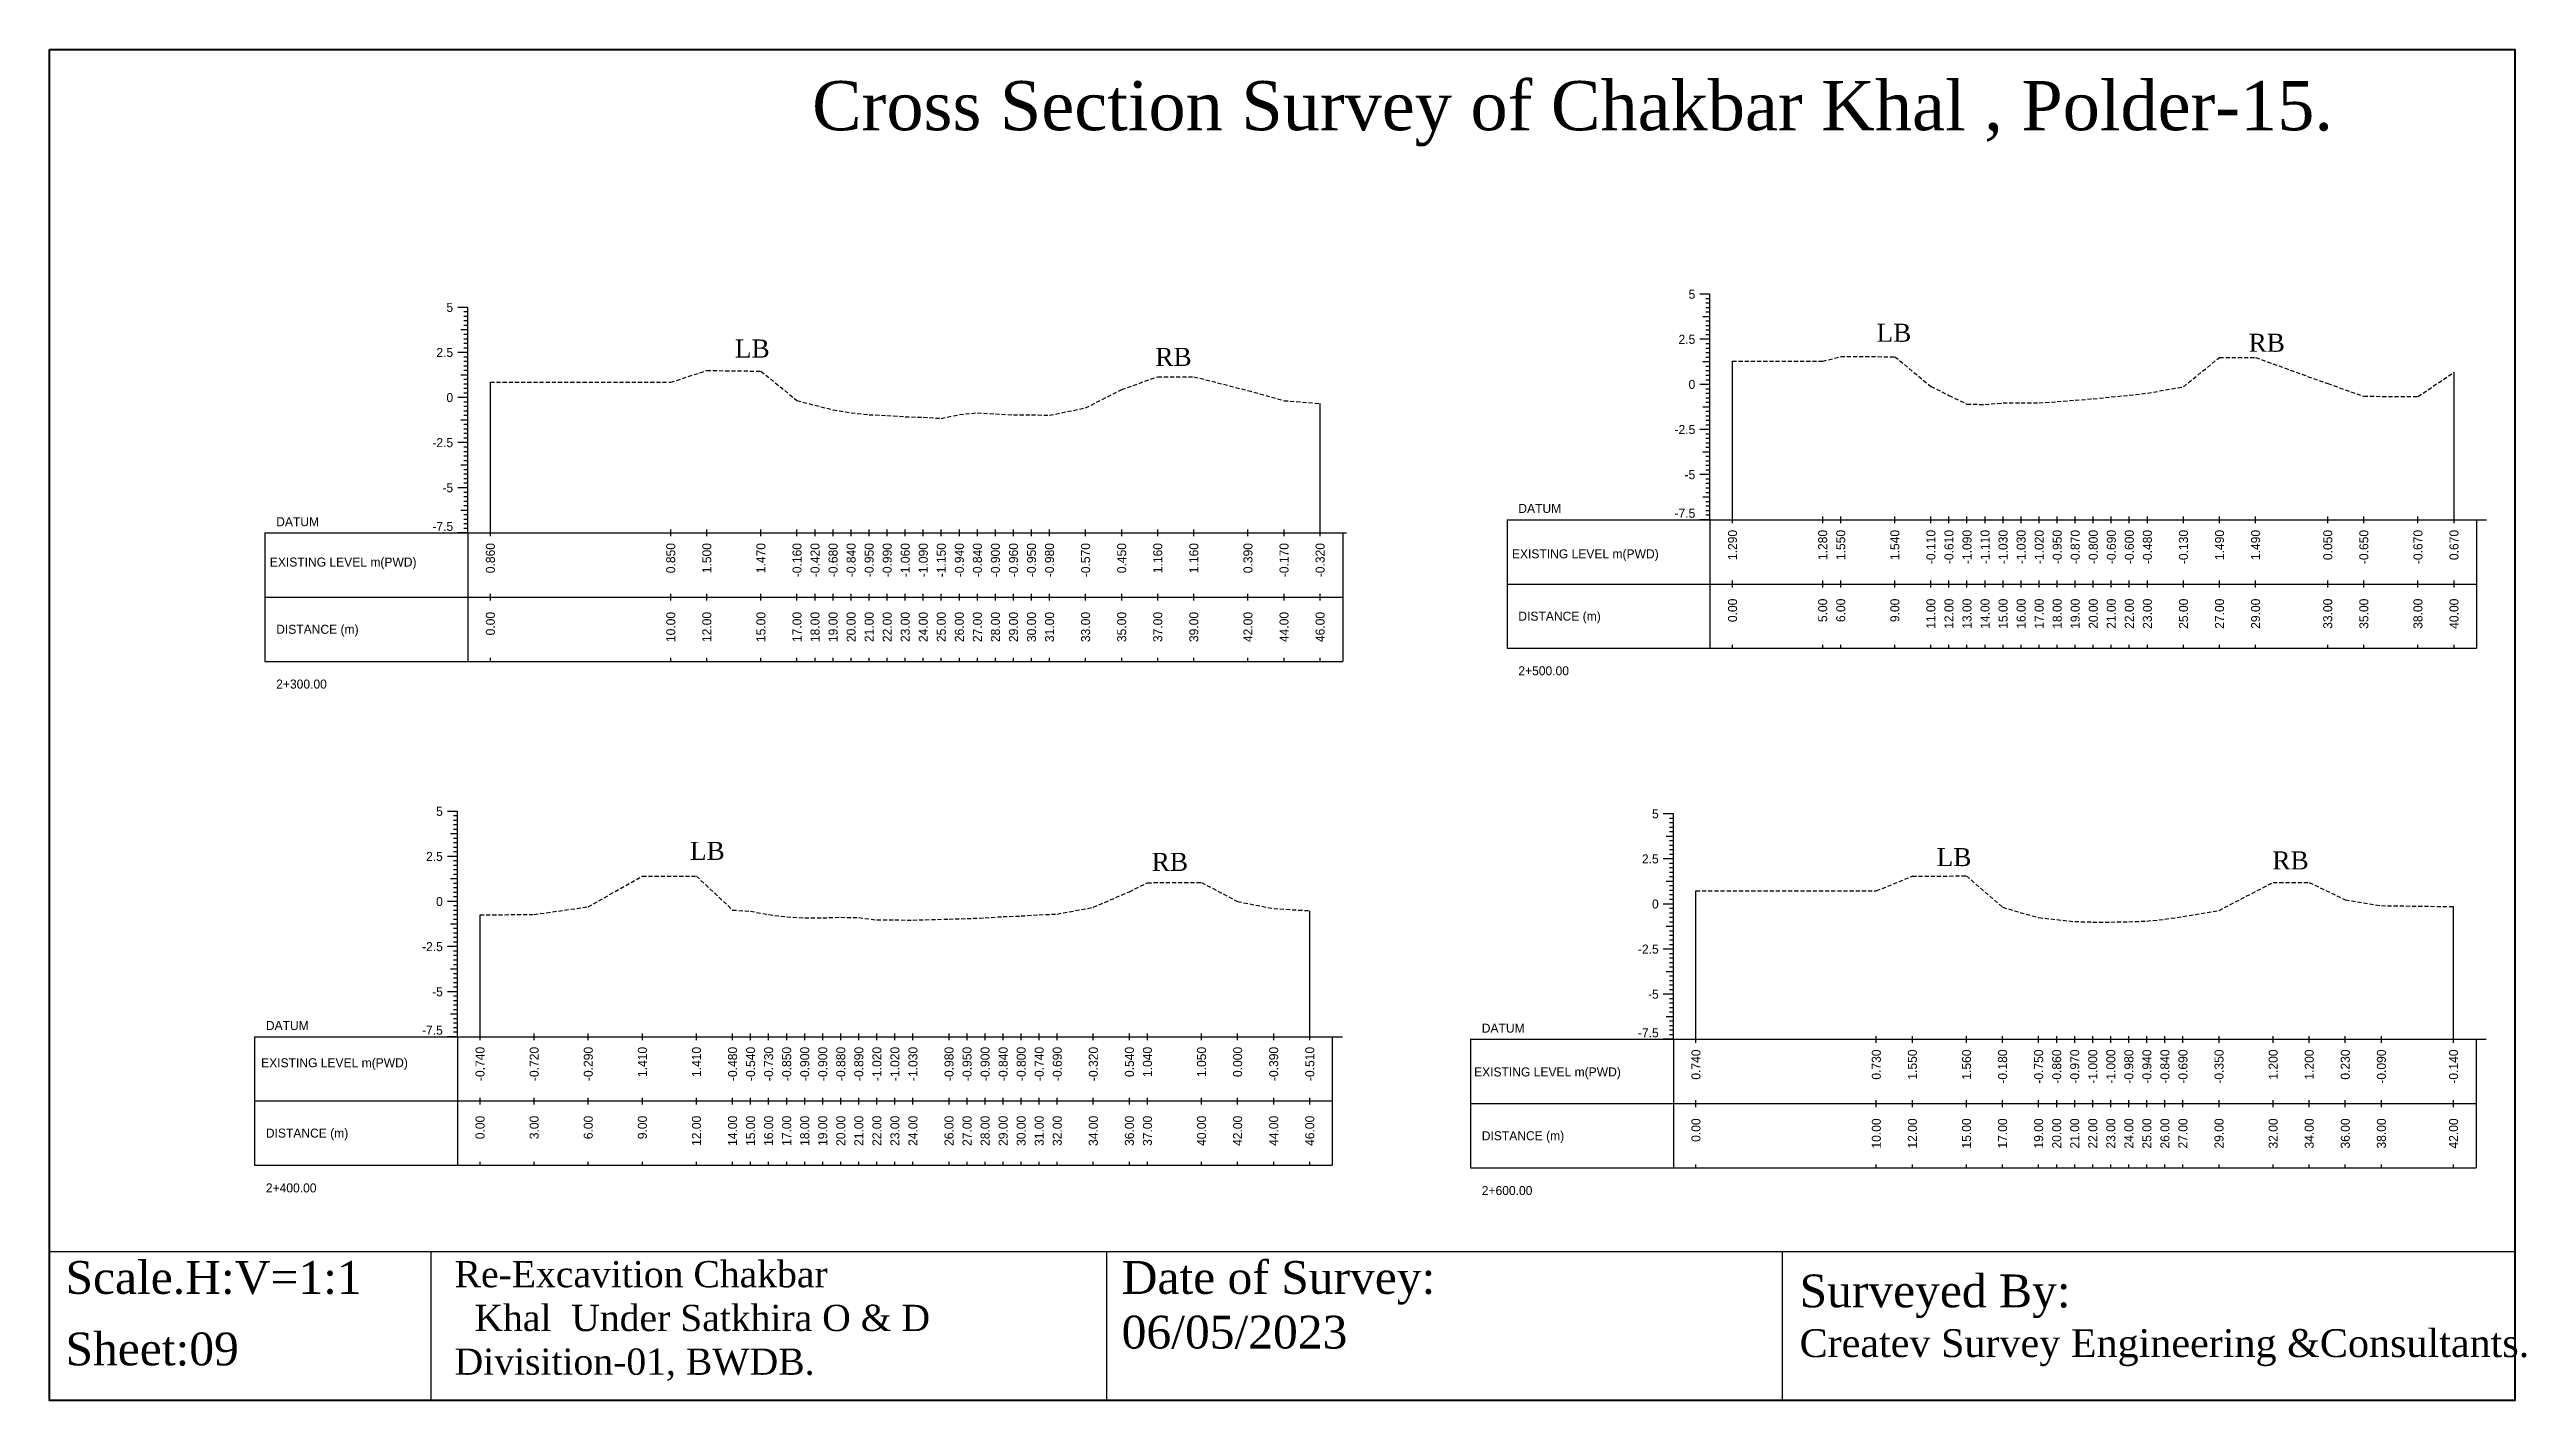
# Model space of a CAD drawing. Header units: inches. Extents: x 6579 to 9220, y -2276 to -1013.
# Drawn here: x 6579.3 to 6730.4, y -2167.5 to -2085.1 of the extents above; entities that cross this region are included whole.
import ezdxf
from ezdxf.enums import TextEntityAlignment as Align

# ---------------------------------------------------------------- set-up
doc = ezdxf.new("R2010")
doc.units = ezdxf.units.IN
doc.header["$MEASUREMENT"] = 0
doc.linetypes.add('HIDDEN', pattern=[0.375, 0.25, -0.125])
doc.layers.add('CS_Drawing', color=7, linetype='Continuous')
doc.layers.add('GL', color=3, linetype='HIDDEN')
doc.styles.add('romans', font='romans.shx')

msp = doc.modelspace()

# ---------------------------------------------------------------- texts
at = {"attachment_point": 1, "style": 'romans'}
for s, insert, char_height, width in [('{\\fTimes New Roman|b0|i0|c0|p18;Cross Section Survey of Chakbar Khal , Polder-15.}', (6625.85, -2087.03), 3, 89.3868), ('{\\fTimes New Roman|b0|i0|c0|p18;LB}', (6690.76, -2101.83), 1.1, 289.7464), ('{\\fTimes New Roman|b0|i0|c0|p18;RB}', (6713.45, -2102.44), 1.1, 289.7464), ('{\\fTimes New Roman|b0|i0|c0|p18;LB}', (6621.14, -2102.79), 1.1, 289.7464), ('{\\fTimes New Roman|b0|i0|c0|p18;RB}', (6646.78, -2103.3), 1.1, 289.7464), ('{\\fTimes New Roman|b0|i0|c0|p18;LB}', (6618.4, -2133.42), 1.1, 289.7464), ('{\\fTimes New Roman|b0|i0|c0|p18;RB}', (6646.56, -2134.09), 1.1, 289.7464), ('{\\fTimes New Roman|b0|i0|c0|p18;LB}', (6694.43, -2133.8), 1.1, 289.7464), ('{\\fTimes New Roman|b0|i0|c0|p18;RB}', (6714.9, -2134), 1.1, 289.7464), ('{\\fTimes New Roman|b0|i0|c0|p18;Scale.H:V=1:1}', (6580.32, -2158.98), 2, 22.2708), ('{\\fTimes New Roman|b0|i0|c0|p18;Re-Excavition Chakbar \\P  Khal  Under Satkhira O & D    Divisition-01, BWDB.}', (6604.05, -2158.98), 1.6, 38.8405), ('{\\fTimes New Roman|b0|i0|c0|p18;Date of Survey: 06/05/2023}', (6644.73, -2158.98), 2, 22.2708), ('{\\fTimes New Roman|b0|i0|c0|p18;Surveyed By:                                     \\H0.85x;Createv Survey Engineering &Consultants.}', (6686.07, -2159.8), 2, 45.2193), ('{\\fTimes New Roman|b0|i0|c0|p18;Sheet:09}', (6580.32, -2163.34), 2, 38.8405)]:
    msp.add_mtext(s, dxfattribs=dict(at, insert=insert, char_height=char_height, width=width))
at = {"layer": 'CS_Drawing'}
for s, p in [('5', (6603.96, -2100.83)), ('5', (6679.71, -2100.03)), ('2.5', (6679.71, -2102.78)), ('2.5', (6603.96, -2103.58)), ('0', (6679.71, -2105.53)), ('0', (6603.96, -2106.33)), ('-2.5', (6679.71, -2108.28)), ('-2.5', (6603.96, -2109.08)), ('-5', (6603.96, -2111.83)), ('-5', (6679.71, -2111.03)), ('5', (6603.33, -2131.56)), ('5', (6677.48, -2131.71)), ('2.5', (6603.33, -2134.31)), ('2.5', (6677.48, -2134.46)), ('0', (6603.33, -2137.06)), ('0', (6677.48, -2137.21)), ('-2.5', (6603.33, -2139.81)), ('-2.5', (6677.48, -2139.96)), ('-5', (6603.33, -2142.56)), ('-5', (6677.48, -2142.71))]:
    msp.add_text(s, height=0.55, dxfattribs=at).set_placement(p, align=Align.MIDDLE_RIGHT)
for s, p in [('DATUM', (6668.92, -2113.09)), ('DATUM', (6593.17, -2113.9)), ('EXISTING LEVEL m(PWD)', (6592.78, -2116.36)), ('EXISTING LEVEL m(PWD)', (6668.53, -2115.86)), ('DISTANCE (m)', (6593.17, -2120.46)), ('DISTANCE (m)', (6668.92, -2119.66)), ('2+300.00', (6593.17, -2123.8)), ('2+500.00', (6668.92, -2122.99)), ('DATUM', (6592.54, -2144.62)), ('DATUM', (6666.69, -2144.78)), ('EXISTING LEVEL m(PWD)', (6592.25, -2146.89)), ('EXISTING LEVEL m(PWD)', (6666.22, -2147.45)), ('DISTANCE (m)', (6592.54, -2151.18)), ('DISTANCE (m)', (6666.69, -2151.34)), ('2+400.00', (6592.54, -2154.52)), ('2+600.00', (6666.69, -2154.68))]:
    msp.add_text(s, height=0.55, dxfattribs=at).set_placement(p, align=Align.MIDDLE_LEFT)
for p in [(6679.71, -2113.66), (6603.96, -2114.46), (6603.33, -2145.18), (6677.48, -2145.34)]:
    msp.add_text('-7.5', height=0.55, dxfattribs=at).set_placement(p, align=Align.RIGHT)
for s, p in [('1.290', (6681.98, -2114.4)), ('1.280', (6687.48, -2114.4)), ('1.550', (6688.58, -2114.4)), ('1.540', (6691.88, -2114.4)), ('-0.110', (6694.08, -2114.4)), ('-0.610', (6695.18, -2114.4)), ('-1.090', (6696.28, -2114.4)), ('-1.110', (6697.38, -2114.4)), ('-1.030', (6698.48, -2114.4)), ('-1.030', (6699.58, -2114.4)), ('-1.020', (6700.68, -2114.4)), ('-0.950', (6701.78, -2114.4)), ('-0.870', (6702.88, -2114.4)), ('-0.800', (6703.98, -2114.4)), ('-0.690', (6705.08, -2114.4)), ('-0.600', (6706.18, -2114.4)), ('-0.480', (6707.28, -2114.4)), ('-0.130', (6709.48, -2114.4)), ('1.490', (6711.68, -2114.4)), ('1.490', (6713.88, -2114.4)), ('0.050', (6718.28, -2114.4)), ('-0.650', (6720.48, -2114.4)), ('-0.670', (6723.78, -2114.4)), ('0.670', (6725.98, -2114.4)), ('0.860', (6606.23, -2115.2)), ('0.850', (6617.23, -2115.2)), ('1.500', (6619.43, -2115.2)), ('1.470', (6622.73, -2115.2)), ('-0.160', (6624.93, -2115.2)), ('-0.420', (6626.03, -2115.2)), ('-0.680', (6627.13, -2115.2)), ('-0.840', (6628.23, -2115.2)), ('-0.950', (6629.33, -2115.2)), ('-0.990', (6630.43, -2115.2)), ('-1.060', (6631.53, -2115.2)), ('-1.090', (6632.63, -2115.2)), ('-1.150', (6633.73, -2115.2)), ('-0.940', (6634.83, -2115.2)), ('-0.840', (6635.93, -2115.2)), ('-0.900', (6637.03, -2115.2)), ('-0.960', (6638.13, -2115.2)), ('-0.950', (6639.23, -2115.2)), ('-0.980', (6640.33, -2115.2)), ('-0.570', (6642.53, -2115.2)), ('0.450', (6644.73, -2115.2)), ('1.160', (6646.93, -2115.2)), ('1.160', (6649.13, -2115.2)), ('0.390', (6652.43, -2115.2)), ('-0.170', (6654.63, -2115.2)), ('-0.320', (6656.83, -2115.2)), ('0.00', (6681.98, -2118.59)), ('5.00', (6687.48, -2118.59)), ('6.00', (6688.58, -2118.59)), ('9.00', (6691.88, -2118.59)), ('11.00', (6694.08, -2118.59)), ('12.00', (6695.18, -2118.59)), ('13.00', (6696.28, -2118.59)), ('14.00', (6697.38, -2118.59)), ('15.00', (6698.48, -2118.59)), ('16.00', (6699.58, -2118.59)), ('17.00', (6700.68, -2118.59)), ('18.00', (6701.78, -2118.59)), ('19.00', (6702.88, -2118.59)), ('20.00', (6703.98, -2118.59)), ('21.00', (6705.08, -2118.59)), ('22.00', (6706.18, -2118.59)), ('23.00', (6707.28, -2118.59)), ('25.00', (6709.48, -2118.59)), ('27.00', (6711.68, -2118.59)), ('29.00', (6713.88, -2118.59)), ('33.00', (6718.28, -2118.59)), ('35.00', (6720.48, -2118.59)), ('38.00', (6723.78, -2118.59)), ('40.00', (6725.98, -2118.59)), ('0.00', (6606.23, -2119.4)), ('10.00', (6617.23, -2119.4)), ('12.00', (6619.43, -2119.4)), ('15.00', (6622.73, -2119.4)), ('17.00', (6624.93, -2119.4)), ('18.00', (6626.03, -2119.4)), ('19.00', (6627.13, -2119.4)), ('20.00', (6628.23, -2119.4)), ('21.00', (6629.33, -2119.4)), ('22.00', (6630.43, -2119.4)), ('23.00', (6631.53, -2119.4)), ('24.00', (6632.63, -2119.4)), ('25.00', (6633.73, -2119.4)), ('26.00', (6634.83, -2119.4)), ('27.00', (6635.93, -2119.4)), ('28.00', (6637.03, -2119.4)), ('29.00', (6638.13, -2119.4)), ('30.00', (6639.23, -2119.4)), ('31.00', (6640.33, -2119.4)), ('33.00', (6642.53, -2119.4)), ('35.00', (6644.73, -2119.4)), ('37.00', (6646.93, -2119.4)), ('39.00', (6649.13, -2119.4)), ('42.00', (6652.43, -2119.4)), ('44.00', (6654.63, -2119.4)), ('46.00', (6656.83, -2119.4)), ('-0.740', (6605.6, -2145.92)), ('-0.720', (6608.9, -2145.92)), ('-0.290', (6612.2, -2145.92)), ('1.410', (6615.5, -2145.92)), ('1.410', (6618.8, -2145.92)), ('-0.480', (6621, -2145.92)), ('-0.540', (6622.1, -2145.92)), ('-0.730', (6623.2, -2145.92)), ('-0.850', (6624.3, -2145.92)), ('-0.900', (6625.4, -2145.92)), ('-0.900', (6626.5, -2145.92)), ('-0.880', (6627.6, -2145.92)), ('-0.890', (6628.7, -2145.92)), ('-1.020', (6629.8, -2145.92)), ('-1.020', (6630.9, -2145.92)), ('-1.030', (6632, -2145.92)), ('-0.980', (6634.2, -2145.92)), ('-0.950', (6635.3, -2145.92)), ('-0.900', (6636.4, -2145.92)), ('-0.840', (6637.5, -2145.92)), ('-0.800', (6638.6, -2145.92)), ('-0.740', (6639.7, -2145.92)), ('-0.690', (6640.8, -2145.92)), ('-0.320', (6643, -2145.92)), ('0.540', (6645.2, -2145.92)), ('1.040', (6646.3, -2145.92)), ('1.050', (6649.6, -2145.92)), ('0.000', (6651.8, -2145.92)), ('-0.390', (6654, -2145.92)), ('-0.510', (6656.2, -2145.92)), ('0.740', (6679.75, -2146.08)), ('0.730', (6690.75, -2146.08)), ('1.550', (6692.95, -2146.08)), ('1.560', (6696.25, -2146.08)), ('-0.180', (6698.45, -2146.08)), ('-0.750', (6700.65, -2146.08)), ('-0.860', (6701.75, -2146.08)), ('-0.970', (6702.85, -2146.08)), ('-1.000', (6703.95, -2146.08)), ('-1.000', (6705.05, -2146.08)), ('-0.980', (6706.15, -2146.08)), ('-0.940', (6707.25, -2146.08)), ('-0.840', (6708.35, -2146.08)), ('-0.690', (6709.45, -2146.08)), ('-0.350', (6711.65, -2146.08)), ('1.200', (6714.95, -2146.08)), ('1.200', (6717.15, -2146.08)), ('0.230', (6719.35, -2146.08)), ('-0.090', (6721.55, -2146.08)), ('-0.140', (6725.95, -2146.08)), ('0.00', (6605.6, -2150.12)), ('3.00', (6608.9, -2150.12)), ('6.00', (6612.2, -2150.12)), ('9.00', (6615.5, -2150.12)), ('12.00', (6618.8, -2150.12)), ('14.00', (6621, -2150.12)), ('15.00', (6622.1, -2150.12)), ('16.00', (6623.2, -2150.12)), ('17.00', (6624.3, -2150.12)), ('18.00', (6625.4, -2150.12)), ('19.00', (6626.5, -2150.12)), ('20.00', (6627.6, -2150.12)), ('21.00', (6628.7, -2150.12)), ('22.00', (6629.8, -2150.12)), ('23.00', (6630.9, -2150.12)), ('24.00', (6632, -2150.12)), ('26.00', (6634.2, -2150.12)), ('27.00', (6635.3, -2150.12)), ('28.00', (6636.4, -2150.12)), ('29.00', (6637.5, -2150.12)), ('30.00', (6638.6, -2150.12)), ('31.00', (6639.7, -2150.12)), ('32.00', (6640.8, -2150.12)), ('34.00', (6643, -2150.12)), ('36.00', (6645.2, -2150.12)), ('37.00', (6646.3, -2150.12)), ('40.00', (6649.6, -2150.12)), ('42.00', (6651.8, -2150.12)), ('44.00', (6654, -2150.12)), ('46.00', (6656.2, -2150.12)), ('0.00', (6679.75, -2150.28)), ('10.00', (6690.75, -2150.28)), ('12.00', (6692.95, -2150.28)), ('15.00', (6696.25, -2150.28)), ('17.00', (6698.45, -2150.28)), ('19.00', (6700.65, -2150.28)), ('20.00', (6701.75, -2150.28)), ('21.00', (6702.85, -2150.28)), ('22.00', (6703.95, -2150.28)), ('23.00', (6705.05, -2150.28)), ('24.00', (6706.15, -2150.28)), ('25.00', (6707.25, -2150.28)), ('26.00', (6708.35, -2150.28)), ('27.00', (6709.45, -2150.28)), ('29.00', (6711.65, -2150.28)), ('32.00', (6714.95, -2150.28)), ('34.00', (6717.15, -2150.28)), ('36.00', (6719.35, -2150.28)), ('38.00', (6721.55, -2150.28)), ('42.00', (6725.95, -2150.28))]:
    msp.add_text(s, height=0.55, rotation=90, dxfattribs=at).set_placement(p, align=Align.MIDDLE_RIGHT)

# ---------------------------------------------------------------- linework, layer by layer
at = {"color": 4, "lineweight": 40}
msp.add_lwpolyline([(6579.35, -2085.11), (6729.69, -2085.11), (6729.69, -2167.48), (6579.35, -2167.48)], close=True, dxfattribs=at)
for points in [[(6729.69, -2085.11), (6729.69, -2167.48)], [(6579.35, -2158.4), (6729.69, -2158.4)], [(6579.35, -2158.4), (6579.35, -2167.48)], [(6602.59, -2158.4), (6602.59, -2167.48)], [(6643.8, -2158.4), (6643.8, -2167.48)], [(6685, -2158.4), (6685, -2167.48)]]:
    msp.add_lwpolyline(points)
at = {"layer": 'CS_Drawing'}
for p, q in [((6604.86, -2100.83), (6604.24, -2100.83)), ((6604.86, -2100.83), (6604.42, -2100.83)), ((6604.86, -2100.83), (6604.61, -2100.83)), ((6604.86, -2101.11), (6604.61, -2101.11)), ((6604.86, -2114.58), (6604.86, -2100.83)), ((6680.6, -2100.03), (6679.99, -2100.03)), ((6680.6, -2100.03), (6680.17, -2100.03)), ((6680.6, -2100.03), (6680.36, -2100.03)), ((6680.6, -2100.31), (6680.36, -2100.31)), ((6680.6, -2100.58), (6680.36, -2100.58)), ((6680.6, -2100.86), (6680.36, -2100.86)), ((6680.6, -2113.78), (6680.6, -2100.03)), ((6604.86, -2102.21), (6604.42, -2102.21)), ((6604.86, -2101.38), (6604.61, -2101.38)), ((6604.86, -2101.66), (6604.61, -2101.66)), ((6604.86, -2101.93), (6604.61, -2101.93)), ((6604.86, -2102.21), (6604.61, -2102.21)), ((6604.86, -2102.48), (6604.61, -2102.48)), ((6680.6, -2101.41), (6680.17, -2101.41)), ((6680.6, -2101.13), (6680.36, -2101.13)), ((6680.6, -2101.41), (6680.36, -2101.41)), ((6680.6, -2101.68), (6680.36, -2101.68)), ((6680.6, -2101.96), (6680.36, -2101.96)), ((6680.6, -2102.23), (6680.36, -2102.23)), ((6680.6, -2102.51), (6680.36, -2102.51)), ((6604.86, -2103.58), (6604.24, -2103.58)), ((6604.86, -2103.58), (6604.42, -2103.58)), ((6604.86, -2102.76), (6604.61, -2102.76)), ((6604.86, -2103.03), (6604.61, -2103.03)), ((6604.86, -2103.31), (6604.61, -2103.31)), ((6604.86, -2103.58), (6604.61, -2103.58)), ((6604.86, -2103.86), (6604.61, -2103.86)), ((6604.86, -2104.13), (6604.61, -2104.13)), ((6680.6, -2102.78), (6679.99, -2102.78)), ((6680.6, -2102.78), (6680.17, -2102.78)), ((6680.6, -2102.78), (6680.36, -2102.78)), ((6680.6, -2103.06), (6680.36, -2103.06)), ((6680.6, -2103.33), (6680.36, -2103.33)), ((6680.6, -2103.61), (6680.36, -2103.61)), ((6680.6, -2103.88), (6680.36, -2103.88)), ((6681.98, -2113.78), (6681.98, -2104.11)), ((6604.86, -2104.96), (6604.42, -2104.96)), ((6604.86, -2104.41), (6604.61, -2104.41)), ((6604.86, -2104.68), (6604.61, -2104.68)), ((6604.86, -2104.96), (6604.61, -2104.96)), ((6604.86, -2105.23), (6604.61, -2105.23)), ((6604.86, -2105.51), (6604.61, -2105.51)), ((6606.23, -2114.58), (6606.23, -2105.39)), ((6680.6, -2105.53), (6679.99, -2105.53)), ((6680.6, -2104.16), (6680.17, -2104.16)), ((6680.6, -2105.53), (6680.17, -2105.53)), ((6680.6, -2104.16), (6680.36, -2104.16)), ((6680.6, -2104.43), (6680.36, -2104.43)), ((6680.6, -2104.71), (6680.36, -2104.71)), ((6680.6, -2104.98), (6680.36, -2104.98)), ((6680.6, -2105.26), (6680.36, -2105.26)), ((6680.6, -2105.53), (6680.36, -2105.53)), ((6725.98, -2113.78), (6725.98, -2104.79)), ((6604.86, -2106.33), (6604.24, -2106.33)), ((6604.86, -2106.33), (6604.42, -2106.33)), ((6604.86, -2105.78), (6604.61, -2105.78)), ((6604.86, -2106.06), (6604.61, -2106.06)), ((6604.86, -2106.33), (6604.61, -2106.33)), ((6604.86, -2106.61), (6604.61, -2106.61)), ((6604.86, -2106.88), (6604.61, -2106.88)), ((6604.86, -2107.16), (6604.61, -2107.16)), ((6656.83, -2114.58), (6656.83, -2106.69)), ((6680.6, -2106.91), (6680.17, -2106.91)), ((6680.6, -2105.81), (6680.36, -2105.81)), ((6680.6, -2106.08), (6680.36, -2106.08)), ((6680.6, -2106.36), (6680.36, -2106.36)), ((6680.6, -2106.63), (6680.36, -2106.63)), ((6680.6, -2106.91), (6680.36, -2106.91)), ((6604.86, -2107.71), (6604.42, -2107.71)), ((6604.86, -2107.43), (6604.61, -2107.43)), ((6604.86, -2107.71), (6604.61, -2107.71)), ((6604.86, -2107.98), (6604.61, -2107.98)), ((6604.86, -2108.26), (6604.61, -2108.26)), ((6604.86, -2108.53), (6604.61, -2108.53)), ((6680.6, -2108.28), (6679.99, -2108.28)), ((6680.6, -2108.28), (6680.17, -2108.28)), ((6680.6, -2107.18), (6680.36, -2107.18)), ((6680.6, -2107.46), (6680.36, -2107.46)), ((6680.6, -2107.73), (6680.36, -2107.73)), ((6680.6, -2108.01), (6680.36, -2108.01)), ((6680.6, -2108.28), (6680.36, -2108.28)), ((6680.6, -2108.56), (6680.36, -2108.56)), ((6604.86, -2109.08), (6604.24, -2109.08)), ((6604.86, -2109.08), (6604.42, -2109.08)), ((6604.86, -2108.81), (6604.61, -2108.81)), ((6604.86, -2109.08), (6604.61, -2109.08)), ((6604.86, -2109.36), (6604.61, -2109.36)), ((6604.86, -2109.63), (6604.61, -2109.63)), ((6604.86, -2109.91), (6604.61, -2109.91)), ((6680.6, -2109.66), (6680.17, -2109.66)), ((6680.6, -2108.83), (6680.36, -2108.83)), ((6680.6, -2109.11), (6680.36, -2109.11)), ((6680.6, -2109.38), (6680.36, -2109.38)), ((6680.6, -2109.66), (6680.36, -2109.66)), ((6680.6, -2109.93), (6680.36, -2109.93)), ((6604.86, -2110.46), (6604.42, -2110.46)), ((6604.86, -2110.18), (6604.61, -2110.18)), ((6604.86, -2110.46), (6604.61, -2110.46)), ((6604.86, -2110.73), (6604.61, -2110.73)), ((6604.86, -2111.01), (6604.61, -2111.01)), ((6604.86, -2111.28), (6604.61, -2111.28)), ((6604.86, -2111.56), (6604.61, -2111.56)), ((6680.6, -2111.03), (6679.99, -2111.03)), ((6680.6, -2111.03), (6680.17, -2111.03)), ((6680.6, -2110.21), (6680.36, -2110.21)), ((6680.6, -2110.48), (6680.36, -2110.48)), ((6680.6, -2110.76), (6680.36, -2110.76)), ((6680.6, -2111.03), (6680.36, -2111.03)), ((6680.6, -2111.31), (6680.36, -2111.31)), ((6680.6, -2111.58), (6680.36, -2111.58)), ((6604.86, -2111.83), (6604.24, -2111.83)), ((6604.86, -2111.83), (6604.42, -2111.83)), ((6604.86, -2111.83), (6604.61, -2111.83)), ((6604.86, -2112.11), (6604.61, -2112.11)), ((6604.86, -2112.38), (6604.61, -2112.38)), ((6604.86, -2112.66), (6604.61, -2112.66)), ((6604.86, -2112.93), (6604.61, -2112.93)), ((6680.6, -2112.41), (6680.17, -2112.41)), ((6680.6, -2111.86), (6680.36, -2111.86)), ((6680.6, -2112.13), (6680.36, -2112.13)), ((6680.6, -2112.41), (6680.36, -2112.41)), ((6680.6, -2112.68), (6680.36, -2112.68)), ((6680.6, -2112.96), (6680.36, -2112.96)), ((6592.48, -2114.58), (6604.86, -2114.58)), ((6592.48, -2114.58), (6592.48, -2122.42)), ((6604.86, -2114.58), (6604.24, -2114.58)), ((6604.86, -2113.21), (6604.42, -2113.21)), ((6604.86, -2114.58), (6604.42, -2114.58)), ((6604.86, -2113.21), (6604.61, -2113.21)), ((6604.86, -2113.48), (6604.61, -2113.48)), ((6604.86, -2113.76), (6604.61, -2113.76)), ((6604.86, -2114.03), (6604.61, -2114.03)), ((6604.86, -2114.31), (6604.61, -2114.31)), ((6604.86, -2114.58), (6604.61, -2114.58)), ((6604.86, -2114.58), (6658.21, -2114.58)), ((6604.86, -2114.58), (6604.86, -2122.42)), ((6606.23, -2114.79), (6606.23, -2114.38)), ((6617.23, -2114.79), (6617.23, -2114.38)), ((6619.43, -2114.79), (6619.43, -2114.38)), ((6622.73, -2114.79), (6622.73, -2114.38)), ((6624.93, -2114.79), (6624.93, -2114.38)), ((6626.03, -2114.79), (6626.03, -2114.38)), ((6627.13, -2114.79), (6627.13, -2114.38)), ((6628.23, -2114.79), (6628.23, -2114.38)), ((6629.33, -2114.79), (6629.33, -2114.38)), ((6630.43, -2114.79), (6630.43, -2114.38)), ((6631.53, -2114.79), (6631.53, -2114.38)), ((6632.63, -2114.79), (6632.63, -2114.38)), ((6633.73, -2114.79), (6633.73, -2114.38)), ((6634.83, -2114.79), (6634.83, -2114.38)), ((6635.93, -2114.79), (6635.93, -2114.38)), ((6637.03, -2114.79), (6637.03, -2114.38)), ((6638.13, -2114.79), (6638.13, -2114.38)), ((6639.23, -2114.79), (6639.23, -2114.38)), ((6640.33, -2114.79), (6640.33, -2114.38)), ((6642.53, -2114.79), (6642.53, -2114.38)), ((6644.73, -2114.79), (6644.73, -2114.38)), ((6646.93, -2114.79), (6646.93, -2114.38)), ((6649.13, -2114.79), (6649.13, -2114.38)), ((6652.43, -2114.79), (6652.43, -2114.38)), ((6654.63, -2114.79), (6654.63, -2114.38)), ((6656.83, -2114.79), (6656.83, -2114.38)), ((6658.21, -2114.58), (6658.45, -2114.58)), ((6658.21, -2114.58), (6658.21, -2122.42)), ((6668.23, -2113.78), (6680.6, -2113.78)), ((6668.23, -2113.78), (6668.23, -2121.62)), ((6680.6, -2113.78), (6679.99, -2113.78)), ((6680.6, -2113.78), (6680.17, -2113.78)), ((6680.6, -2113.23), (6680.36, -2113.23)), ((6680.6, -2113.51), (6680.36, -2113.51)), ((6680.6, -2113.78), (6680.36, -2113.78)), ((6680.6, -2113.78), (6727.35, -2113.78)), ((6680.6, -2113.78), (6680.6, -2121.62)), ((6681.98, -2113.99), (6681.98, -2113.58)), ((6687.48, -2113.99), (6687.48, -2113.58)), ((6688.58, -2113.99), (6688.58, -2113.58)), ((6691.88, -2113.99), (6691.88, -2113.58)), ((6694.08, -2113.99), (6694.08, -2113.58)), ((6695.18, -2113.99), (6695.18, -2113.58)), ((6696.28, -2113.99), (6696.28, -2113.58)), ((6697.38, -2113.99), (6697.38, -2113.58)), ((6698.48, -2113.99), (6698.48, -2113.58)), ((6699.58, -2113.99), (6699.58, -2113.58)), ((6700.68, -2113.99), (6700.68, -2113.58)), ((6701.78, -2113.99), (6701.78, -2113.58)), ((6702.88, -2113.99), (6702.88, -2113.58)), ((6703.98, -2113.99), (6703.98, -2113.58)), ((6705.08, -2113.99), (6705.08, -2113.58)), ((6706.18, -2113.99), (6706.18, -2113.58)), ((6707.28, -2113.99), (6707.28, -2113.58)), ((6709.48, -2113.99), (6709.48, -2113.58)), ((6711.68, -2113.99), (6711.68, -2113.58)), ((6713.88, -2113.99), (6713.88, -2113.58)), ((6718.28, -2113.99), (6718.28, -2113.58)), ((6720.48, -2113.99), (6720.48, -2113.58)), ((6723.78, -2113.99), (6723.78, -2113.58)), ((6725.98, -2113.99), (6725.98, -2113.58)), ((6727.35, -2113.78), (6727.97, -2113.78)), ((6727.35, -2113.78), (6727.79, -2113.78)), ((6727.35, -2113.78), (6727.6, -2113.78)), ((6727.35, -2113.78), (6727.35, -2121.62)), ((6668.23, -2117.7), (6680.6, -2117.7)), ((6680.6, -2117.7), (6727.35, -2117.7)), ((6680.6, -2117.7), (6727.35, -2117.7)), ((6681.98, -2117.91), (6681.98, -2117.49)), ((6687.48, -2117.91), (6687.48, -2117.49)), ((6688.58, -2117.91), (6688.58, -2117.49)), ((6691.88, -2117.91), (6691.88, -2117.49)), ((6694.08, -2117.91), (6694.08, -2117.49)), ((6695.18, -2117.91), (6695.18, -2117.49)), ((6696.28, -2117.91), (6696.28, -2117.49)), ((6697.38, -2117.91), (6697.38, -2117.49)), ((6698.48, -2117.91), (6698.48, -2117.49)), ((6699.58, -2117.91), (6699.58, -2117.49)), ((6700.68, -2117.91), (6700.68, -2117.49)), ((6701.78, -2117.91), (6701.78, -2117.49)), ((6702.88, -2117.91), (6702.88, -2117.49)), ((6703.98, -2117.91), (6703.98, -2117.49)), ((6705.08, -2117.91), (6705.08, -2117.49)), ((6706.18, -2117.91), (6706.18, -2117.49)), ((6707.28, -2117.91), (6707.28, -2117.49)), ((6709.48, -2117.91), (6709.48, -2117.49)), ((6711.68, -2117.91), (6711.68, -2117.49)), ((6713.88, -2117.91), (6713.88, -2117.49)), ((6718.28, -2117.91), (6718.28, -2117.49)), ((6720.48, -2117.91), (6720.48, -2117.49)), ((6723.78, -2117.91), (6723.78, -2117.49)), ((6725.98, -2117.91), (6725.98, -2117.49)), ((6592.48, -2118.5), (6604.86, -2118.5)), ((6604.86, -2118.5), (6658.21, -2118.5)), ((6604.86, -2118.5), (6658.21, -2118.5)), ((6606.23, -2118.71), (6606.23, -2118.3)), ((6617.23, -2118.71), (6617.23, -2118.3)), ((6619.43, -2118.71), (6619.43, -2118.3)), ((6622.73, -2118.71), (6622.73, -2118.3)), ((6624.93, -2118.71), (6624.93, -2118.3)), ((6626.03, -2118.71), (6626.03, -2118.3)), ((6627.13, -2118.71), (6627.13, -2118.3)), ((6628.23, -2118.71), (6628.23, -2118.3)), ((6629.33, -2118.71), (6629.33, -2118.3)), ((6630.43, -2118.71), (6630.43, -2118.3)), ((6631.53, -2118.71), (6631.53, -2118.3)), ((6632.63, -2118.71), (6632.63, -2118.3)), ((6633.73, -2118.71), (6633.73, -2118.3)), ((6634.83, -2118.71), (6634.83, -2118.3)), ((6635.93, -2118.71), (6635.93, -2118.3)), ((6637.03, -2118.71), (6637.03, -2118.3)), ((6638.13, -2118.71), (6638.13, -2118.3)), ((6639.23, -2118.71), (6639.23, -2118.3)), ((6640.33, -2118.71), (6640.33, -2118.3)), ((6642.53, -2118.71), (6642.53, -2118.3)), ((6644.73, -2118.71), (6644.73, -2118.3)), ((6646.93, -2118.71), (6646.93, -2118.3)), ((6649.13, -2118.71), (6649.13, -2118.3)), ((6652.43, -2118.71), (6652.43, -2118.3)), ((6654.63, -2118.71), (6654.63, -2118.3)), ((6656.83, -2118.71), (6656.83, -2118.3)), ((6606.23, -2122.42), (6606.23, -2122.21)), ((6617.23, -2122.42), (6617.23, -2122.21)), ((6619.43, -2122.42), (6619.43, -2122.21)), ((6622.73, -2122.42), (6622.73, -2122.21)), ((6624.93, -2122.42), (6624.93, -2122.21)), ((6626.03, -2122.42), (6626.03, -2122.21)), ((6627.13, -2122.42), (6627.13, -2122.21)), ((6628.23, -2122.42), (6628.23, -2122.21)), ((6629.33, -2122.42), (6629.33, -2122.21)), ((6630.43, -2122.42), (6630.43, -2122.21)), ((6631.53, -2122.42), (6631.53, -2122.21)), ((6632.63, -2122.42), (6632.63, -2122.21)), ((6633.73, -2122.42), (6633.73, -2122.21)), ((6634.83, -2122.42), (6634.83, -2122.21)), ((6635.93, -2122.42), (6635.93, -2122.21)), ((6637.03, -2122.42), (6637.03, -2122.21)), ((6638.13, -2122.42), (6638.13, -2122.21)), ((6639.23, -2122.42), (6639.23, -2122.21)), ((6640.33, -2122.42), (6640.33, -2122.21)), ((6642.53, -2122.42), (6642.53, -2122.21)), ((6644.73, -2122.42), (6644.73, -2122.21)), ((6646.93, -2122.42), (6646.93, -2122.21)), ((6649.13, -2122.42), (6649.13, -2122.21)), ((6652.43, -2122.42), (6652.43, -2122.21)), ((6654.63, -2122.42), (6654.63, -2122.21)), ((6656.83, -2122.42), (6656.83, -2122.21)), ((6668.23, -2121.62), (6680.6, -2121.62)), ((6680.6, -2121.62), (6727.35, -2121.62)), ((6681.98, -2121.62), (6681.98, -2121.41)), ((6687.48, -2121.62), (6687.48, -2121.41)), ((6688.58, -2121.62), (6688.58, -2121.41)), ((6691.88, -2121.62), (6691.88, -2121.41)), ((6694.08, -2121.62), (6694.08, -2121.41)), ((6695.18, -2121.62), (6695.18, -2121.41)), ((6696.28, -2121.62), (6696.28, -2121.41)), ((6697.38, -2121.62), (6697.38, -2121.41)), ((6698.48, -2121.62), (6698.48, -2121.41)), ((6699.58, -2121.62), (6699.58, -2121.41)), ((6700.68, -2121.62), (6700.68, -2121.41)), ((6701.78, -2121.62), (6701.78, -2121.41)), ((6702.88, -2121.62), (6702.88, -2121.41)), ((6703.98, -2121.62), (6703.98, -2121.41)), ((6705.08, -2121.62), (6705.08, -2121.41)), ((6706.18, -2121.62), (6706.18, -2121.41)), ((6707.28, -2121.62), (6707.28, -2121.41)), ((6709.48, -2121.62), (6709.48, -2121.41)), ((6711.68, -2121.62), (6711.68, -2121.41)), ((6713.88, -2121.62), (6713.88, -2121.41)), ((6718.28, -2121.62), (6718.28, -2121.41)), ((6720.48, -2121.62), (6720.48, -2121.41)), ((6723.78, -2121.62), (6723.78, -2121.41)), ((6725.98, -2121.62), (6725.98, -2121.41)), ((6592.48, -2122.42), (6604.86, -2122.42)), ((6604.86, -2122.42), (6658.21, -2122.42)), ((6604.22, -2131.56), (6603.61, -2131.56)), ((6604.22, -2131.56), (6603.79, -2131.56)), ((6604.22, -2131.56), (6603.98, -2131.56)), ((6604.22, -2131.83), (6603.98, -2131.83)), ((6604.22, -2132.11), (6603.98, -2132.11)), ((6604.22, -2132.38), (6603.98, -2132.38)), ((6604.22, -2132.66), (6603.98, -2132.66)), ((6604.22, -2145.31), (6604.22, -2131.56)), ((6678.38, -2131.71), (6677.76, -2131.71)), ((6678.38, -2131.71), (6677.94, -2131.71)), ((6678.38, -2131.71), (6678.13, -2131.71)), ((6678.38, -2131.99), (6678.13, -2131.99)), ((6678.38, -2132.26), (6678.13, -2132.26)), ((6678.38, -2132.54), (6678.13, -2132.54)), ((6678.38, -2132.81), (6678.13, -2132.81)), ((6678.38, -2145.46), (6678.38, -2131.71)), ((6604.22, -2134.31), (6603.61, -2134.31)), ((6604.22, -2132.93), (6603.79, -2132.93)), ((6604.22, -2134.31), (6603.79, -2134.31)), ((6604.22, -2132.93), (6603.98, -2132.93)), ((6604.22, -2133.21), (6603.98, -2133.21)), ((6604.22, -2133.48), (6603.98, -2133.48)), ((6604.22, -2133.76), (6603.98, -2133.76)), ((6604.22, -2134.03), (6603.98, -2134.03)), ((6604.22, -2134.31), (6603.98, -2134.31)), ((6678.38, -2133.09), (6677.94, -2133.09)), ((6678.38, -2133.09), (6678.13, -2133.09)), ((6678.38, -2133.36), (6678.13, -2133.36)), ((6678.38, -2133.64), (6678.13, -2133.64)), ((6678.38, -2133.91), (6678.13, -2133.91)), ((6678.38, -2134.19), (6678.13, -2134.19)), ((6604.22, -2135.68), (6603.79, -2135.68)), ((6604.22, -2134.58), (6603.98, -2134.58)), ((6604.22, -2134.86), (6603.98, -2134.86)), ((6604.22, -2135.13), (6603.98, -2135.13)), ((6604.22, -2135.41), (6603.98, -2135.41)), ((6604.22, -2135.68), (6603.98, -2135.68)), ((6678.38, -2134.46), (6677.76, -2134.46)), ((6678.38, -2134.46), (6677.94, -2134.46)), ((6678.38, -2135.84), (6677.94, -2135.84)), ((6678.38, -2134.46), (6678.13, -2134.46)), ((6678.38, -2134.74), (6678.13, -2134.74)), ((6678.38, -2135.01), (6678.13, -2135.01)), ((6678.38, -2135.29), (6678.13, -2135.29)), ((6678.38, -2135.56), (6678.13, -2135.56)), ((6678.38, -2135.84), (6678.13, -2135.84)), ((6604.22, -2137.06), (6603.61, -2137.06)), ((6604.22, -2137.06), (6603.79, -2137.06)), ((6604.22, -2135.96), (6603.98, -2135.96)), ((6604.22, -2136.23), (6603.98, -2136.23)), ((6604.22, -2136.51), (6603.98, -2136.51)), ((6604.22, -2136.78), (6603.98, -2136.78)), ((6604.22, -2137.06), (6603.98, -2137.06)), ((6604.22, -2137.33), (6603.98, -2137.33)), ((6678.38, -2137.21), (6677.76, -2137.21)), ((6678.38, -2137.21), (6677.94, -2137.21)), ((6678.38, -2136.11), (6678.13, -2136.11)), ((6678.38, -2136.39), (6678.13, -2136.39)), ((6678.38, -2136.66), (6678.13, -2136.66)), ((6678.38, -2136.94), (6678.13, -2136.94)), ((6678.38, -2137.21), (6678.13, -2137.21)), ((6679.75, -2145.46), (6679.75, -2136.4)), ((6725.95, -2145.46), (6725.95, -2137.37)), ((6604.22, -2138.43), (6603.79, -2138.43)), ((6604.22, -2137.61), (6603.98, -2137.61)), ((6604.22, -2137.88), (6603.98, -2137.88)), ((6604.22, -2138.16), (6603.98, -2138.16)), ((6604.22, -2138.43), (6603.98, -2138.43)), ((6604.22, -2138.71), (6603.98, -2138.71)), ((6605.6, -2145.31), (6605.6, -2137.87)), ((6656.2, -2145.31), (6656.2, -2137.62)), ((6678.38, -2138.59), (6677.94, -2138.59)), ((6678.38, -2137.49), (6678.13, -2137.49)), ((6678.38, -2137.76), (6678.13, -2137.76)), ((6678.38, -2138.04), (6678.13, -2138.04)), ((6678.38, -2138.31), (6678.13, -2138.31)), ((6678.38, -2138.59), (6678.13, -2138.59)), ((6678.38, -2138.86), (6678.13, -2138.86)), ((6604.22, -2139.81), (6603.61, -2139.81)), ((6604.22, -2139.81), (6603.79, -2139.81)), ((6604.22, -2138.98), (6603.98, -2138.98)), ((6604.22, -2139.26), (6603.98, -2139.26)), ((6604.22, -2139.53), (6603.98, -2139.53)), ((6604.22, -2139.81), (6603.98, -2139.81)), ((6604.22, -2140.08), (6603.98, -2140.08)), ((6604.22, -2140.36), (6603.98, -2140.36)), ((6678.38, -2139.96), (6677.76, -2139.96)), ((6678.38, -2139.96), (6677.94, -2139.96)), ((6678.38, -2139.14), (6678.13, -2139.14)), ((6678.38, -2139.41), (6678.13, -2139.41)), ((6678.38, -2139.69), (6678.13, -2139.69)), ((6678.38, -2139.96), (6678.13, -2139.96)), ((6678.38, -2140.24), (6678.13, -2140.24)), ((6604.22, -2141.18), (6603.79, -2141.18)), ((6604.22, -2140.63), (6603.98, -2140.63)), ((6604.22, -2140.91), (6603.98, -2140.91)), ((6604.22, -2141.18), (6603.98, -2141.18)), ((6604.22, -2141.46), (6603.98, -2141.46)), ((6604.22, -2141.73), (6603.98, -2141.73)), ((6678.38, -2141.34), (6677.94, -2141.34)), ((6678.38, -2140.51), (6678.13, -2140.51)), ((6678.38, -2140.79), (6678.13, -2140.79)), ((6678.38, -2141.06), (6678.13, -2141.06)), ((6678.38, -2141.34), (6678.13, -2141.34)), ((6678.38, -2141.61), (6678.13, -2141.61)), ((6678.38, -2141.89), (6678.13, -2141.89)), ((6604.22, -2142.56), (6603.61, -2142.56)), ((6604.22, -2142.56), (6603.79, -2142.56)), ((6604.22, -2142.01), (6603.98, -2142.01)), ((6604.22, -2142.28), (6603.98, -2142.28)), ((6604.22, -2142.56), (6603.98, -2142.56)), ((6604.22, -2142.83), (6603.98, -2142.83)), ((6604.22, -2143.11), (6603.98, -2143.11)), ((6604.22, -2143.38), (6603.98, -2143.38)), ((6678.38, -2142.71), (6677.76, -2142.71)), ((6678.38, -2142.71), (6677.94, -2142.71)), ((6678.38, -2142.16), (6678.13, -2142.16)), ((6678.38, -2142.44), (6678.13, -2142.44)), ((6678.38, -2142.71), (6678.13, -2142.71)), ((6678.38, -2142.99), (6678.13, -2142.99)), ((6678.38, -2143.26), (6678.13, -2143.26)), ((6604.22, -2143.93), (6603.79, -2143.93)), ((6604.22, -2143.66), (6603.98, -2143.66)), ((6604.22, -2143.93), (6603.98, -2143.93)), ((6604.22, -2144.21), (6603.98, -2144.21)), ((6604.22, -2144.48), (6603.98, -2144.48)), ((6604.22, -2144.76), (6603.98, -2144.76)), ((6678.38, -2144.09), (6677.94, -2144.09)), ((6678.38, -2143.54), (6678.13, -2143.54)), ((6678.38, -2143.81), (6678.13, -2143.81)), ((6678.38, -2144.09), (6678.13, -2144.09)), ((6678.38, -2144.36), (6678.13, -2144.36)), ((6678.38, -2144.64), (6678.13, -2144.64)), ((6678.38, -2144.91), (6678.13, -2144.91)), ((6591.85, -2145.31), (6604.22, -2145.31)), ((6591.85, -2145.31), (6591.85, -2153.14)), ((6604.22, -2145.31), (6603.61, -2145.31)), ((6604.22, -2145.31), (6603.79, -2145.31)), ((6604.22, -2145.03), (6603.98, -2145.03)), ((6604.22, -2145.31), (6603.98, -2145.31)), ((6604.22, -2145.31), (6657.57, -2145.31)), ((6604.22, -2145.31), (6604.22, -2153.14)), ((6605.6, -2145.51), (6605.6, -2145.1)), ((6608.9, -2145.51), (6608.9, -2145.1)), ((6612.2, -2145.51), (6612.2, -2145.1)), ((6615.5, -2145.51), (6615.5, -2145.1)), ((6618.8, -2145.51), (6618.8, -2145.1)), ((6621, -2145.51), (6621, -2145.1)), ((6622.1, -2145.51), (6622.1, -2145.1)), ((6623.2, -2145.51), (6623.2, -2145.1)), ((6624.3, -2145.51), (6624.3, -2145.1)), ((6625.4, -2145.51), (6625.4, -2145.1)), ((6626.5, -2145.51), (6626.5, -2145.1)), ((6627.6, -2145.51), (6627.6, -2145.1)), ((6628.7, -2145.51), (6628.7, -2145.1)), ((6629.8, -2145.51), (6629.8, -2145.1)), ((6630.9, -2145.51), (6630.9, -2145.1)), ((6632, -2145.51), (6632, -2145.1)), ((6634.2, -2145.51), (6634.2, -2145.1)), ((6635.3, -2145.51), (6635.3, -2145.1)), ((6636.4, -2145.51), (6636.4, -2145.1)), ((6637.5, -2145.51), (6637.5, -2145.1)), ((6638.6, -2145.51), (6638.6, -2145.1)), ((6639.7, -2145.51), (6639.7, -2145.1)), ((6640.8, -2145.51), (6640.8, -2145.1)), ((6643, -2145.51), (6643, -2145.1)), ((6645.2, -2145.51), (6645.2, -2145.1)), ((6646.3, -2145.51), (6646.3, -2145.1)), ((6649.6, -2145.51), (6649.6, -2145.1)), ((6651.8, -2145.51), (6651.8, -2145.1)), ((6654, -2145.51), (6654, -2145.1)), ((6656.2, -2145.51), (6656.2, -2145.1)), ((6657.57, -2145.31), (6658.19, -2145.31)), ((6657.57, -2145.31), (6658.01, -2145.31)), ((6657.57, -2145.31), (6657.82, -2145.31)), ((6657.57, -2145.31), (6657.57, -2153.14)), ((6666, -2145.46), (6678.38, -2145.46)), ((6666, -2145.46), (6666, -2153.3)), ((6678.38, -2145.46), (6677.76, -2145.46)), ((6678.38, -2145.46), (6677.94, -2145.46)), ((6678.38, -2145.19), (6678.13, -2145.19)), ((6678.38, -2145.46), (6678.13, -2145.46)), ((6678.38, -2145.46), (6727.33, -2145.46)), ((6678.38, -2145.46), (6678.38, -2153.3)), ((6679.75, -2145.67), (6679.75, -2145.26)), ((6690.75, -2145.67), (6690.75, -2145.26)), ((6692.95, -2145.67), (6692.95, -2145.26)), ((6696.25, -2145.67), (6696.25, -2145.26)), ((6698.45, -2145.67), (6698.45, -2145.26)), ((6700.65, -2145.67), (6700.65, -2145.26)), ((6701.75, -2145.67), (6701.75, -2145.26)), ((6702.85, -2145.67), (6702.85, -2145.26)), ((6703.95, -2145.67), (6703.95, -2145.26)), ((6705.05, -2145.67), (6705.05, -2145.26)), ((6706.15, -2145.67), (6706.15, -2145.26)), ((6707.25, -2145.67), (6707.25, -2145.26)), ((6708.35, -2145.67), (6708.35, -2145.26)), ((6709.45, -2145.67), (6709.45, -2145.26)), ((6711.65, -2145.67), (6711.65, -2145.26)), ((6714.95, -2145.67), (6714.95, -2145.26)), ((6717.15, -2145.67), (6717.15, -2145.26)), ((6719.35, -2145.67), (6719.35, -2145.26)), ((6721.55, -2145.67), (6721.55, -2145.26)), ((6725.95, -2145.67), (6725.95, -2145.26)), ((6727.33, -2145.46), (6727.95, -2145.46)), ((6727.33, -2145.46), (6727.76, -2145.46)), ((6727.33, -2145.46), (6727.57, -2145.46)), ((6727.33, -2145.46), (6727.33, -2153.3)), ((6591.85, -2149.22), (6604.22, -2149.22)), ((6604.22, -2149.22), (6657.57, -2149.22)), ((6604.22, -2149.22), (6657.57, -2149.22)), ((6605.6, -2149.43), (6605.6, -2149.02)), ((6608.9, -2149.43), (6608.9, -2149.02)), ((6612.2, -2149.43), (6612.2, -2149.02)), ((6615.5, -2149.43), (6615.5, -2149.02)), ((6618.8, -2149.43), (6618.8, -2149.02)), ((6621, -2149.43), (6621, -2149.02)), ((6622.1, -2149.43), (6622.1, -2149.02)), ((6623.2, -2149.43), (6623.2, -2149.02)), ((6624.3, -2149.43), (6624.3, -2149.02)), ((6625.4, -2149.43), (6625.4, -2149.02)), ((6626.5, -2149.43), (6626.5, -2149.02)), ((6627.6, -2149.43), (6627.6, -2149.02)), ((6628.7, -2149.43), (6628.7, -2149.02)), ((6629.8, -2149.43), (6629.8, -2149.02)), ((6630.9, -2149.43), (6630.9, -2149.02)), ((6632, -2149.43), (6632, -2149.02)), ((6634.2, -2149.43), (6634.2, -2149.02)), ((6635.3, -2149.43), (6635.3, -2149.02)), ((6636.4, -2149.43), (6636.4, -2149.02)), ((6637.5, -2149.43), (6637.5, -2149.02)), ((6638.6, -2149.43), (6638.6, -2149.02)), ((6639.7, -2149.43), (6639.7, -2149.02)), ((6640.8, -2149.43), (6640.8, -2149.02)), ((6643, -2149.43), (6643, -2149.02)), ((6645.2, -2149.43), (6645.2, -2149.02)), ((6646.3, -2149.43), (6646.3, -2149.02)), ((6649.6, -2149.43), (6649.6, -2149.02)), ((6651.8, -2149.43), (6651.8, -2149.02)), ((6654, -2149.43), (6654, -2149.02)), ((6656.2, -2149.43), (6656.2, -2149.02)), ((6666, -2149.38), (6678.38, -2149.38)), ((6678.38, -2149.38), (6727.33, -2149.38)), ((6678.38, -2149.38), (6727.33, -2149.38)), ((6679.75, -2149.59), (6679.75, -2149.18)), ((6690.75, -2149.59), (6690.75, -2149.18)), ((6692.95, -2149.59), (6692.95, -2149.18)), ((6696.25, -2149.59), (6696.25, -2149.18)), ((6698.45, -2149.59), (6698.45, -2149.18)), ((6700.65, -2149.59), (6700.65, -2149.18)), ((6701.75, -2149.59), (6701.75, -2149.18)), ((6702.85, -2149.59), (6702.85, -2149.18)), ((6703.95, -2149.59), (6703.95, -2149.18)), ((6705.05, -2149.59), (6705.05, -2149.18)), ((6706.15, -2149.59), (6706.15, -2149.18)), ((6707.25, -2149.59), (6707.25, -2149.18)), ((6708.35, -2149.59), (6708.35, -2149.18)), ((6709.45, -2149.59), (6709.45, -2149.18)), ((6711.65, -2149.59), (6711.65, -2149.18)), ((6714.95, -2149.59), (6714.95, -2149.18)), ((6717.15, -2149.59), (6717.15, -2149.18)), ((6719.35, -2149.59), (6719.35, -2149.18)), ((6721.55, -2149.59), (6721.55, -2149.18)), ((6725.95, -2149.59), (6725.95, -2149.18)), ((6591.85, -2153.14), (6604.22, -2153.14)), ((6604.22, -2153.14), (6657.57, -2153.14)), ((6605.6, -2153.14), (6605.6, -2152.94)), ((6608.9, -2153.14), (6608.9, -2152.94)), ((6612.2, -2153.14), (6612.2, -2152.94)), ((6615.5, -2153.14), (6615.5, -2152.94)), ((6618.8, -2153.14), (6618.8, -2152.94)), ((6621, -2153.14), (6621, -2152.94)), ((6622.1, -2153.14), (6622.1, -2152.94)), ((6623.2, -2153.14), (6623.2, -2152.94)), ((6624.3, -2153.14), (6624.3, -2152.94)), ((6625.4, -2153.14), (6625.4, -2152.94)), ((6626.5, -2153.14), (6626.5, -2152.94)), ((6627.6, -2153.14), (6627.6, -2152.94)), ((6628.7, -2153.14), (6628.7, -2152.94)), ((6629.8, -2153.14), (6629.8, -2152.94)), ((6630.9, -2153.14), (6630.9, -2152.94)), ((6632, -2153.14), (6632, -2152.94)), ((6634.2, -2153.14), (6634.2, -2152.94)), ((6635.3, -2153.14), (6635.3, -2152.94)), ((6636.4, -2153.14), (6636.4, -2152.94)), ((6637.5, -2153.14), (6637.5, -2152.94)), ((6638.6, -2153.14), (6638.6, -2152.94)), ((6639.7, -2153.14), (6639.7, -2152.94)), ((6640.8, -2153.14), (6640.8, -2152.94)), ((6643, -2153.14), (6643, -2152.94)), ((6645.2, -2153.14), (6645.2, -2152.94)), ((6646.3, -2153.14), (6646.3, -2152.94)), ((6649.6, -2153.14), (6649.6, -2152.94)), ((6651.8, -2153.14), (6651.8, -2152.94)), ((6654, -2153.14), (6654, -2152.94)), ((6656.2, -2153.14), (6656.2, -2152.94)), ((6666, -2153.3), (6678.38, -2153.3)), ((6678.38, -2153.3), (6727.33, -2153.3)), ((6679.75, -2153.3), (6679.75, -2153.1)), ((6690.75, -2153.3), (6690.75, -2153.1)), ((6692.95, -2153.3), (6692.95, -2153.1)), ((6696.25, -2153.3), (6696.25, -2153.1)), ((6698.45, -2153.3), (6698.45, -2153.1)), ((6700.65, -2153.3), (6700.65, -2153.1)), ((6701.75, -2153.3), (6701.75, -2153.1)), ((6702.85, -2153.3), (6702.85, -2153.1)), ((6703.95, -2153.3), (6703.95, -2153.1)), ((6705.05, -2153.3), (6705.05, -2153.1)), ((6706.15, -2153.3), (6706.15, -2153.1)), ((6707.25, -2153.3), (6707.25, -2153.1)), ((6708.35, -2153.3), (6708.35, -2153.1)), ((6709.45, -2153.3), (6709.45, -2153.1)), ((6711.65, -2153.3), (6711.65, -2153.1)), ((6714.95, -2153.3), (6714.95, -2153.1)), ((6717.15, -2153.3), (6717.15, -2153.1)), ((6719.35, -2153.3), (6719.35, -2153.1)), ((6721.55, -2153.3), (6721.55, -2153.1)), ((6725.95, -2153.3), (6725.95, -2153.1))]:
    msp.add_line(p, q, dxfattribs=at)
at = {"layer": 'GL'}
for points in [[(6681.98, -2104.11), (6687.48, -2104.12), (6688.58, -2103.83), (6691.88, -2103.84), (6694.08, -2105.65), (6695.18, -2106.2), (6696.28, -2106.73), (6697.38, -2106.75), (6698.48, -2106.66), (6699.58, -2106.66), (6700.68, -2106.65), (6701.78, -2106.58), (6702.88, -2106.49), (6703.98, -2106.41), (6705.08, -2106.29), (6706.18, -2106.19), (6707.28, -2106.06), (6709.48, -2105.67), (6711.68, -2103.89), (6713.88, -2103.89), (6718.28, -2105.48), (6720.48, -2106.25), (6723.78, -2106.27), (6725.98, -2104.79)], [(6606.23, -2105.39), (6617.23, -2105.4), (6619.43, -2104.68), (6622.73, -2104.72), (6624.93, -2106.51), (6626.03, -2106.8), (6627.13, -2107.08), (6628.23, -2107.26), (6629.33, -2107.38), (6630.43, -2107.42), (6631.53, -2107.5), (6632.63, -2107.53), (6633.73, -2107.6), (6634.83, -2107.37), (6635.93, -2107.26), (6637.03, -2107.32), (6638.13, -2107.39), (6639.23, -2107.38), (6640.33, -2107.41), (6642.53, -2106.96), (6644.73, -2105.84), (6646.93, -2105.06), (6649.13, -2105.06), (6652.43, -2105.9), (6654.63, -2106.52), (6656.83, -2106.69)], [(6605.6, -2137.87), (6608.9, -2137.85), (6612.2, -2137.38), (6615.5, -2135.51), (6618.8, -2135.51), (6621, -2137.58), (6622.1, -2137.65), (6623.2, -2137.86), (6624.3, -2137.99), (6625.4, -2138.05), (6626.5, -2138.05), (6627.6, -2138.02), (6628.7, -2138.04), (6629.8, -2138.18), (6630.9, -2138.18), (6632, -2138.19), (6634.2, -2138.13), (6635.3, -2138.1), (6636.4, -2138.05), (6637.5, -2137.98), (6638.6, -2137.94), (6639.7, -2137.87), (6640.8, -2137.82), (6643, -2137.41), (6645.2, -2136.46), (6646.3, -2135.91), (6649.6, -2135.9), (6651.8, -2137.06), (6654, -2137.49), (6656.2, -2137.62)], [(6679.75, -2136.4), (6690.75, -2136.41), (6692.95, -2135.51), (6696.25, -2135.5), (6698.45, -2137.41), (6700.65, -2138.04), (6701.75, -2138.16), (6702.85, -2138.28), (6703.95, -2138.31), (6705.05, -2138.31), (6706.15, -2138.29), (6707.25, -2138.25), (6708.35, -2138.14), (6709.45, -2137.97), (6711.65, -2137.6), (6714.95, -2135.89), (6717.15, -2135.89), (6719.35, -2136.96), (6721.55, -2137.31), (6725.95, -2137.37)]]:
    msp.add_lwpolyline(points, dxfattribs=at)

msp.set_redraw_order([(e.dxf.handle, doc.entitydb.next_handle()) for e in msp.query("TEXT MTEXT ATTDEF DIMENSION ARC_DIMENSION")])  # texts and dimensions are drawn at this point

doc.saveas('drawing.dxf')
